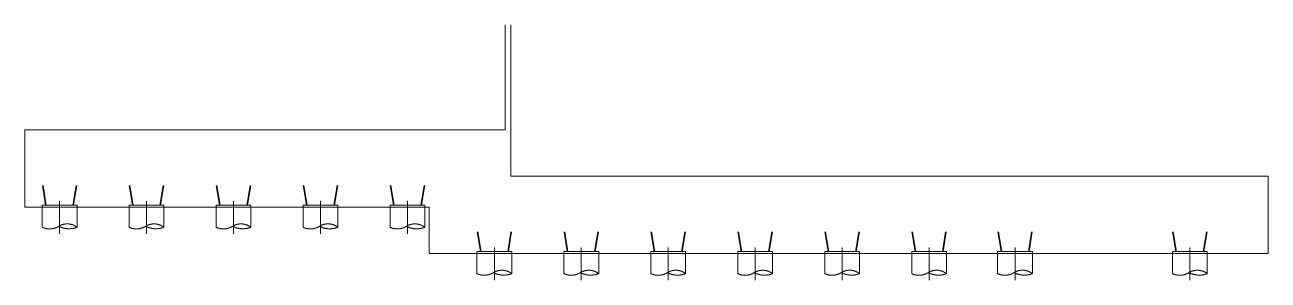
# Model space of a CAD drawing. Header units: millimetres. Extents: x -259680 to 389590, y -106473 to 139263.
# Drawn here: x 131100 to 195450, y -106473 to -93260 of the extents above; entities that cross this region are included whole.
import ezdxf

# ---------------------------------------------------------------- set-up
doc = ezdxf.new("R2010")
doc.units = ezdxf.units.MM
doc.linetypes.add('CENTER2', pattern=[1.125, 0.75, -0.125, 0.125, -0.125])
doc.linetypes.add('HIDDEN', pattern=[9.525, 6.35, -3.175])
doc.layers.get('0').update_dxf_attribs({"lineweight": 20})
for name, color, linetype, lineweight in [('KC-TRUC', 5, 'CENTER2', 18), ('NDC_S_DIM', 1, 'Continuous', 15), ('NDC_S_HATCH MATERIAL', 8, 'Continuous', 13), ('NDC_S_REBAR', 4, 'Continuous', 35)]:
    doc.layers.add(name, color=color, linetype=linetype, lineweight=lineweight)

# ---------------------------------------------------------------- blocks, each defined once
blk = doc.blocks.new('*U211')
at = {"layer": 'KC-TRUC', "ltscale": 30}
blk.add_line((0, 311), (0, -1385), dxfattribs=at)
at = {"layer": 'NDC_S_HATCH MATERIAL', "color": 2, "linetype": 'HIDDEN', "ltscale": 500}
blk.add_lwpolyline([(900, -1049), (900, 98), (-900, 98), (-900, -1049)], dxfattribs=at)
for centre, major_axis, start_param, end_param in [((-521, -233), (-636, 636), 1.921341, 2.912184), ((390, -1697), (-583, 583), -1.452433, -0.227584), ((484, 22), (812, 812), 3.446929, 4.297833)]:
    blk.add_ellipse(centre, major_axis=major_axis, ratio=1, start_param=start_param, end_param=end_param, dxfattribs=at)
at = {"layer": 'NDC_S_REBAR', "linetype": 'HIDDEN', "ltscale": 200}
for p, q in [((-876, 1115), (-707, 100)), ((707, 100), (876, 1115))]:
    blk.add_line(p, q, dxfattribs=at)

msp = doc.modelspace()

# ---------------------------------------------------------------- linework, layer by layer
at = {"layer": 'NDC_S_DIM', "ltscale": 100}
for p, q in [((155954.7, -98690), (155954.7, -93260)), ((156254.7, -101090), (156254.7, -93260)), ((131100, -98690), (155954.7, -98690)), ((131100, -98690), (131100, -102690)), ((156254.7, -101090), (195450, -101090)), ((195450, -105090), (195450, -101090)), ((131100, -102690), (152025, -102690)), ((152025, -102690), (152025, -105090)), ((152025, -105090), (195450, -105090))]:
    msp.add_line(p, q, dxfattribs=at)

# ---------------------------------------------------------------- block references
for p in [(132900, -102688.4), (137400, -102688.4), (141900, -102688.4), (146400, -102688.4), (150900, -102688.4), (155400, -105088.4), (159900, -105088.4), (164400, -105088.4), (168900, -105088.4), (173400, -105088.4), (177900, -105088.4), (182350, -105088.4), (191400, -105088.4)]:
    msp.add_blockref('*U211', p)

doc.saveas('drawing.dxf')
